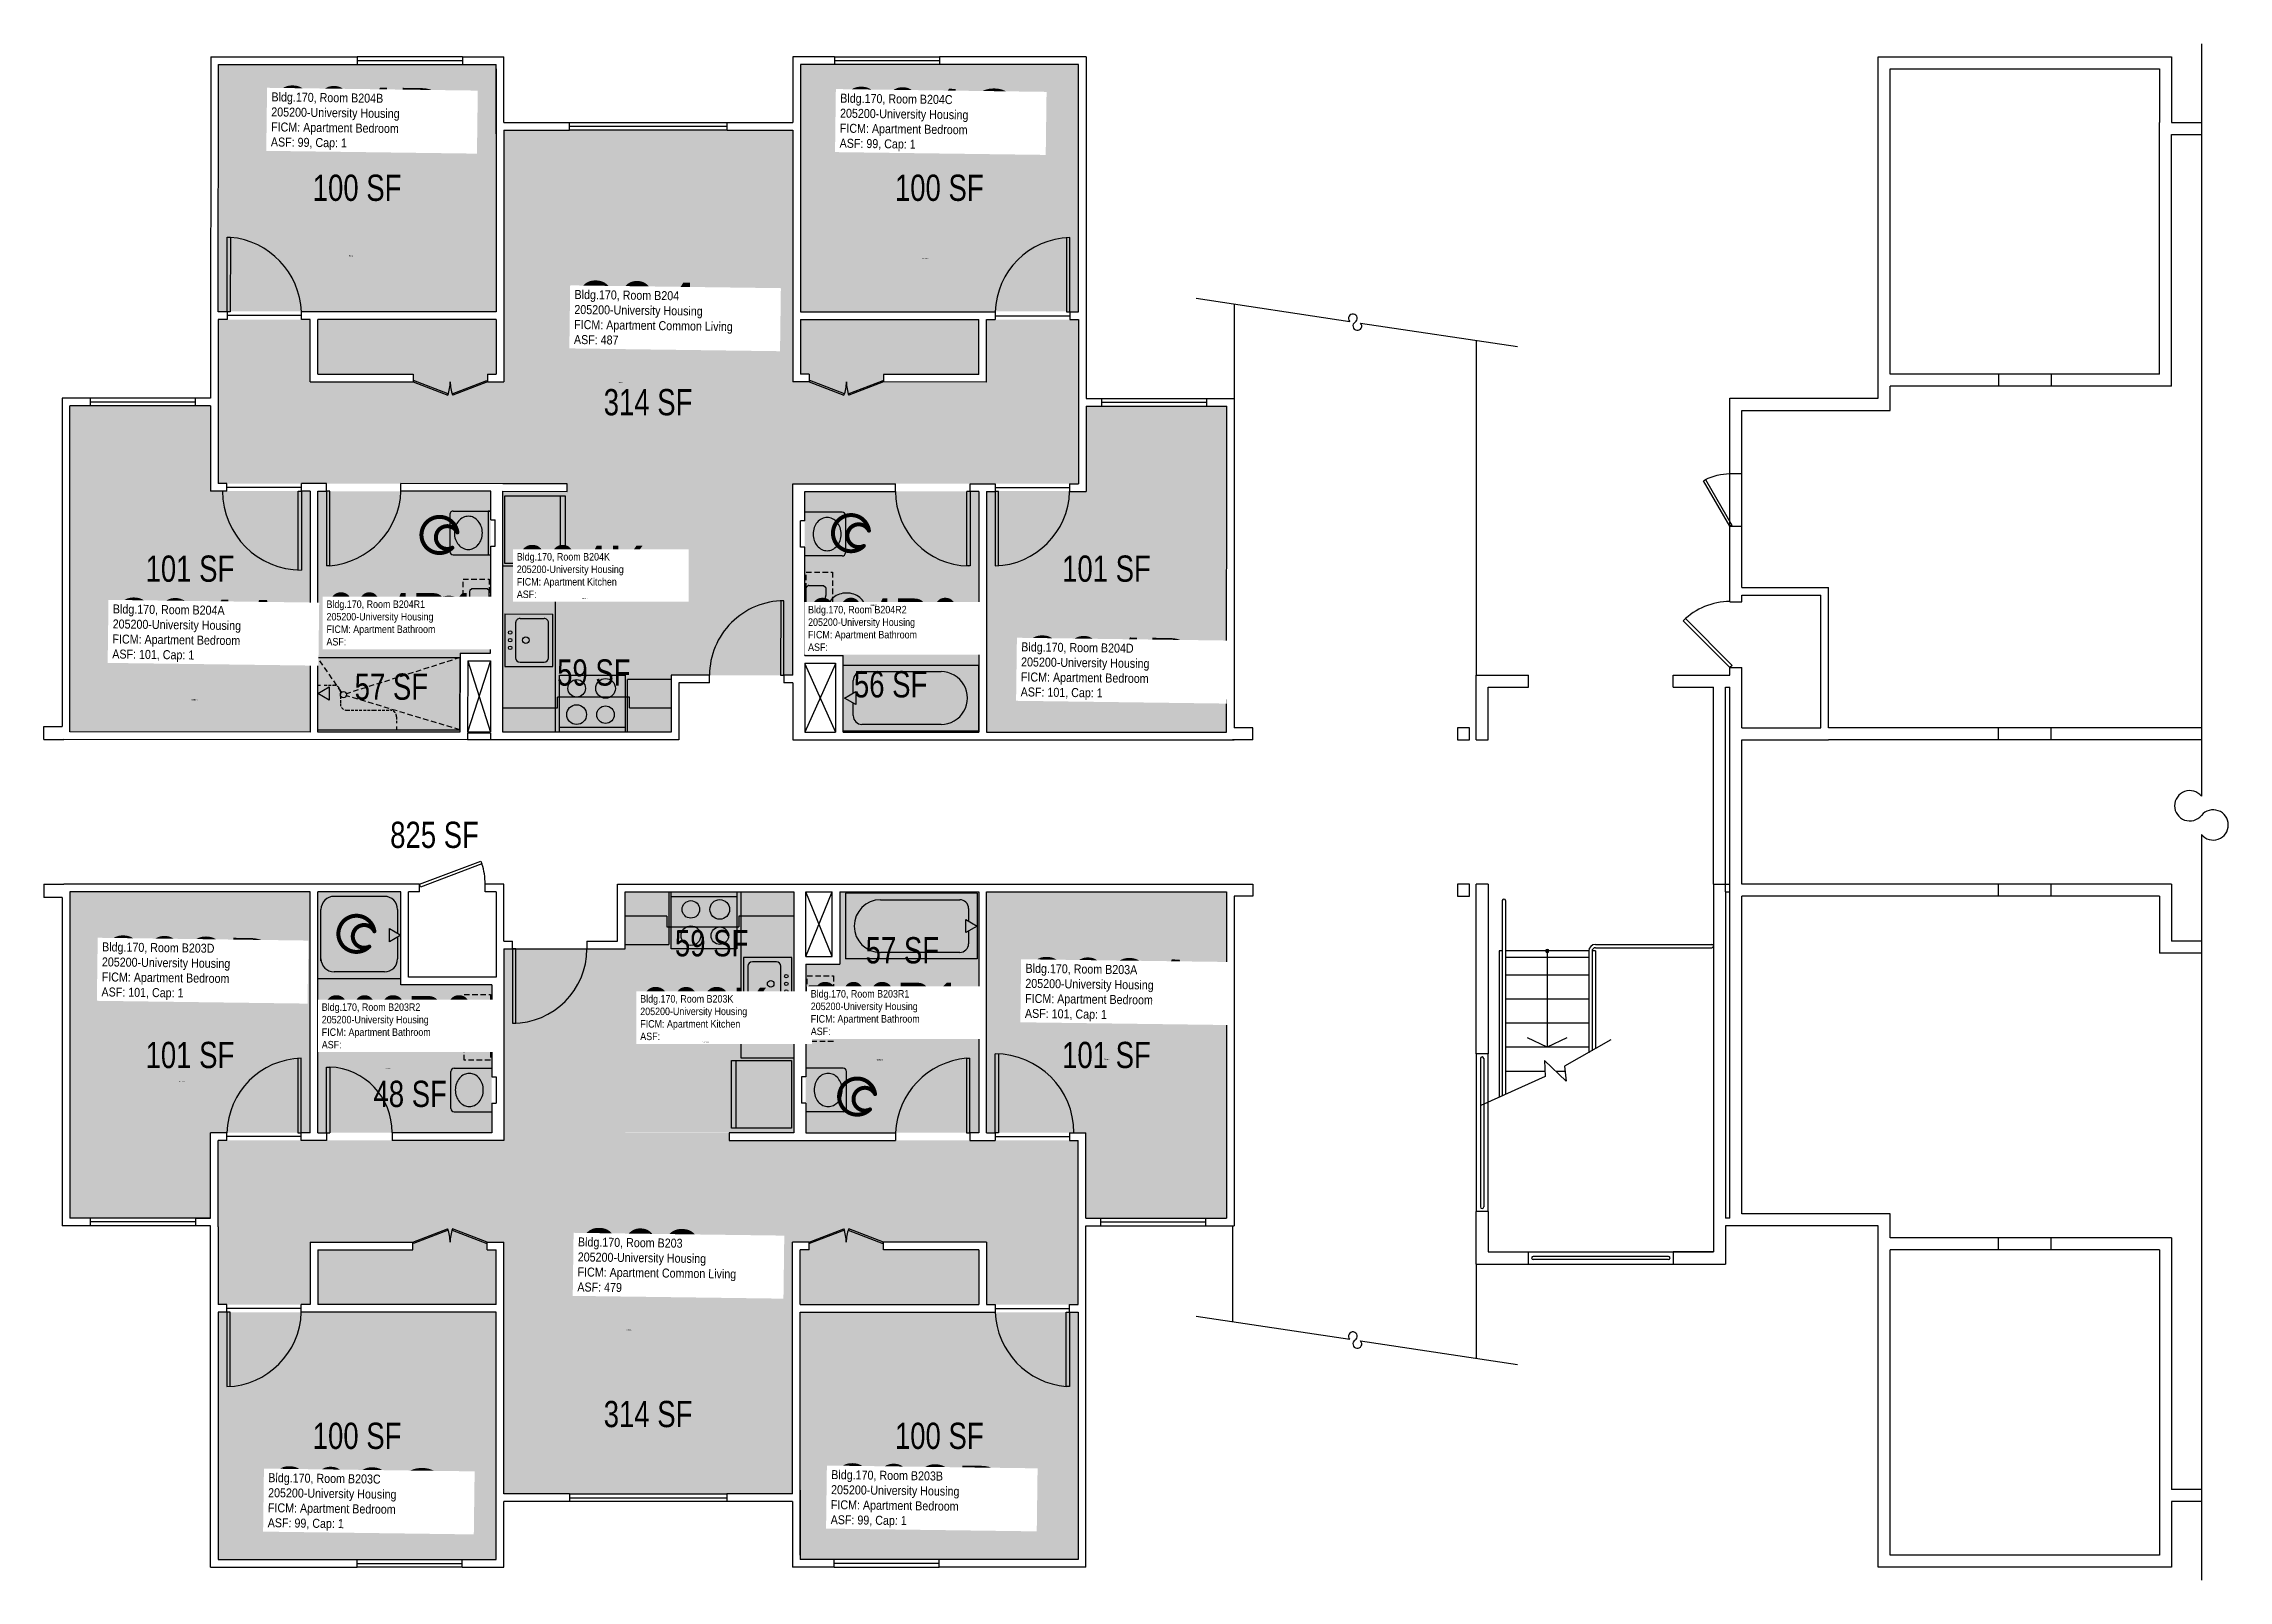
# Model space of a CAD drawing. Header units: inches. Extents: x -54 to 1704, y -57 to 645.
# Drawn here: x 706 to 1704, y -57 to 645 of the extents above; entities that cross this region are included whole.
import ezdxf
from ezdxf.enums import TextEntityAlignment as Align

# ---------------------------------------------------------------- set-up
doc = ezdxf.new("R2010")
doc.units = ezdxf.units.IN
doc.header["$LTSCALE"] = 10
doc.header["$MEASUREMENT"] = 0
doc.linetypes.add('DASHED2', pattern=[0.375, 0.25, -0.125])
doc.layers.get('0').update_dxf_attribs({"linetype": 'CONTINUOUS'})
for name, color, linetype in [('A-DOOR', 2, 'CONTINUOUS'), ('A-FLOR', 3, 'CONTINUOUS'), ('A-GLAZ', 1, 'CONTINUOUS'), ('A-IDEN-ICON', 4, 'CONTINUOUS'), ('A-IDEN-RNUM', 7, 'CONTINUOUS'), ('A-IDEN-SNUM', 4, 'CONTINUOUS'), ('A-IDEN-VNUM', 4, 'CONTINUOUS'), ('A-SITE', 3, 'CONTINUOUS'), ('A-WALL', 5, 'CONTINUOUS'), ('AREA-TEXT', 3, 'CONTINUOUS'), ('Rooms-Category-Color', 7, 'CONTINUOUS'), ('Rooms-College-Color', 7, 'CONTINUOUS'), ('Rooms-Department-Color', 7, 'CONTINUOUS'), ('Rooms-Division-Color', 7, 'CONTINUOUS'), ('Rooms-Information', 7, 'CONTINUOUS')]:
    doc.layers.add(name, color=color, linetype=linetype)
doc.styles.add('CP_AREA', font='arial.ttf', dxfattribs={"height": 15})
doc.styles.add('CP_ROOMSNUMBER', font='arial.ttf', dxfattribs={"height": 1})
doc.styles.add('CP_ROOMVNUMBER', font='arial.ttf', dxfattribs={"width": 0.85, "height": 0.075})

msp = doc.modelspace()

# ---------------------------------------------------------------- texts
at = {"layer": 'A-IDEN-RNUM', "style": 'CP_ROOMSNUMBER'}
for s, p in [('0204-B0', (844.92, 548.13)), ('0204-C0', (1106.85, 546.98)), ('0204-00', (967.58, 490.39)), ('0204-D0', (1187.34, 354.6)), ('0204-A0', (773.05, 345.32)), ('0203-A0', (1190.04, 181.13)), ('0203-D0', (767.36, 170.9)), ('0203-00', (971.67, 57.42)), ('0203-C0', (845.53, -16.84)), ('0203-B0', (1100.68, -21.01))]:
    msp.add_text(s, height=0.36, rotation=359.24, dxfattribs=at).set_placement(p)
for s, p in [('0204-K0', (951.38, 391.72)), ('0204-R1', (859.27, 384.54)), ('0204-R2', (1083.15, 388.55)), ('0203-K0', (1006.43, 189)), ('0203-R1', (1086.16, 180.84)), ('0203-R2', (861.28, 176.83))]:
    msp.add_text(s, height=0.36, dxfattribs=at).set_placement(p)
at = {"layer": 'A-IDEN-SNUM', "style": 'CP_ROOMSNUMBER'}
for s, p in [('1700B204B0', (844.92, 548.13)), ('1700B204C0', (1106.85, 546.98)), ('1700B20400', (967.58, 490.39)), ('1700B204D0', (1187.34, 354.6)), ('1700B204A0', (773.05, 345.32)), ('1700B203A0', (1190.04, 181.13)), ('1700B203D0', (767.36, 170.9)), ('1700B20300', (971.67, 57.42)), ('1700B203C0', (845.53, -16.84)), ('1700B203B0', (1100.68, -21.01))]:
    msp.add_text(s, height=0.36, rotation=359.24, dxfattribs=at).set_placement(p)
for s, p in [('1700B204K0', (951.38, 391.72)), ('1700B204R1', (859.27, 384.54)), ('1700B204R2', (1083.15, 388.55)), ('1700B203K0', (1006.43, 189)), ('1700B203R1', (1086.16, 180.84)), ('1700B203R2', (861.28, 176.83))]:
    msp.add_text(s, height=0.36, dxfattribs=at).set_placement(p)
at = {"layer": 'A-IDEN-VNUM', "style": 'CP_ROOMVNUMBER', "width": 0.85}
for s, rotation, p in [('204B', 359.24, (809.28, 597.08)), ('204C', 359.24, (1069.15, 596.5)), ('204', 359.24, (947.77, 508)), ('204A', 359.24404, (736.82, 363.15)), ('204D', 359.24, (1151.87, 345.83)), ('203D', 359.24, (731.89, 208.77)), ('203A', 359.24404, (1153.81, 198.96)), ('203', 359.24, (949.33, 75.16)), ('203C', 359.24, (807.84, -33.73)), ('203B', 359.24, (1065.05, -32.34))]:
    msp.add_text(s, height=28.8, rotation=rotation, dxfattribs=at).set_placement(p)
at = {"layer": 'A-IDEN-VNUM', "style": 'CP_ROOMVNUMBER'}
for s, width, p in [('204K', 0.75, (921.68, 391.93)), ('204R1', 0.7, (834.73, 370.27)), ('204R2', 0.7, (1054.76, 367.78)), ('203R2', 0.7, (832.57, 186.19)), ('203K', 0.75, (978.08, 189.97, 0)), ('203R1', 0.7, (1055.99, 192.27))]:
    msp.add_text(s, height=24, dxfattribs=dict(at, width=width)).set_placement(p)
at = {"layer": 'AREA-TEXT', "style": 'CP_AREA', "width": 0.75}
for s, p in [('100 SF', (848.71, 579.42)), ('100 SF', (1114.71, 579.42)), ('314 SF', (981.65, 481.47)), ('101 SF', (772.34, 405.42)), ('101 SF', (1191.09, 405.42)), ('59 SF', (956.9, 357.97)), ('57 SF', (864.37, 351.51)), ('56 SF', (1092.47, 352.59)), ('825 SF', (884.1, 283.81)), ('59 SF', (1010.7, 234.3)), ('57 SF', (1097.85, 231.07)), ('101 SF', (772.34, 183.24)), ('101 SF', (1191.09, 183.24)), ('48 SF', (872.98, 165.47)), ('314 SF', (981.65, 19.21)), ('100 SF', (848.71, 9.24)), ('100 SF', (1114.71, 9.24))]:
    msp.add_text(s, height=12, dxfattribs=at).set_placement(p, align=Align.MIDDLE_CENTER)

# ---------------------------------------------------------------- blocks, each defined once
blk = doc.blocks.new('CPBATH')
at = {"color": 0, "linetype": 'ByBlock', "const_width": 0.0127}
for points in [[(0.0571, 0.0168, 0.861492), (-0.0551, 0, 1)], [(-0.0551, 0, 0.726902), (0.0487, -0.0337, 1)], [(0.0571, 0.0168, 0.729002), (-0.0084, -0.0042, 1)], [(-0.0084, -0.0042, 0.609468), (0.0487, -0.0337, 1)]]:
    blk.add_lwpolyline(points, format="xyb", dxfattribs=at)
at = {"color": 0, "linetype": 'ByBlock', "const_width": 0.00637}
for points in [[(0.0544, 0.0152, 1), (0.0599, 0.0184, 1)], [(0.0459, -0.0353, 1), (0.0515, -0.0321, 1)]]:
    blk.add_lwpolyline(points, format="xyb", close=True, dxfattribs=at)

# ---------------------------------------------------------------- hatches: boundary and pattern name
at = {"layer": 'Rooms-Category-Color', "true_color": 0x728ef3}
for points in [[(912.21, 522.92), (785.21, 522.92), (785.21, 635.92), (912.21, 635.92)], [(1051.21, 635.92), (1051.21, 522.92), (1178.21, 522.92), (1178.21, 635.92)], [(1178.26, 519.23), (1178.26, 444.23), (1047.76, 444.23), (1047.76, 356.73), (992.26, 356.73), (992.26, 440.73), (944.75, 440.73), (944.75, 444.23), (785.26, 444.23), (785.26, 519.23), (827.26, 519.23), (827.26, 490.73), (874.26, 490.73), (874.26, 494.23), (830.76, 494.23), (830.76, 519.23), (912.26, 519.23), (912.26, 494.23), (908.26, 494.23), (908.26, 490.73), (915.76, 490.73), (915.76, 605.73), (1047.76, 605.73), (1047.76, 490.73), (1055.26, 490.73), (1055.26, 494.23), (1051.26, 494.23), (1051.26, 519.23), (1132.76, 519.23), (1132.76, 494.23), (1089.26, 494.23), (1089.26, 490.73), (1136.26, 490.73), (1136.26, 519.23)], [(827.21, 330.92), (717.46, 330.92), (717.46, 479.92), (781.71, 479.92), (781.71, 440.92), (827.21, 440.92)], [(1181.71, 479.92), (1181.71, 440.92), (1136.21, 440.92), (1136.21, 330.92), (1245.96, 330.92), (1245.96, 479.92)], [(830.76, 440.77), (909.76, 440.74), (909.74, 366.74), (895.74, 366.75), (895.62, 330.75), (830.76, 330.74), (830.76, 440.77)], [(915.26, 440.74), (992.26, 440.74), (992.26, 330.74), (915.26, 330.74)], [(1132.73, 440.68), (1053.23, 440.68), (1053.21, 365.42), (1070.83, 365.41), (1070.82, 330.69), (1132.73, 330.68)], [(827.21, 257.74), (717.46, 257.74), (717.46, 108.74), (781.71, 108.74), (781.71, 147.74), (827.21, 147.74)], [(868.65, 257.74), (868.65, 215.24), (910.15, 215.24), (910.15, 147.74), (830.65, 147.74), (830.65, 257.74)], [(971.15, 257.97), (1048.15, 257.97), (1048.15, 147.97), (971.15, 147.97)], [(1069.21, 257.74), (1132.71, 257.74), (1132.71, 147.74), (1053.71, 147.74), (1053.71, 224.74), (1069.21, 224.74)], [(1181.71, 108.74), (1181.71, 147.74), (1136.21, 147.74), (1136.21, 257.74), (1245.96, 257.74), (1245.96, 108.74)], [(785.21, 69.24), (785.21, 144.24), (915.71, 144.24), (915.71, 231.74), (971.21, 231.74), (971.21, 147.74), (1018.72, 147.74), (1018.72, 144.24), (1178.21, 144.24), (1178.21, 69.24), (1136.21, 69.24), (1136.21, 97.74), (1089.21, 97.74), (1089.21, 94.24), (1132.71, 94.24), (1132.71, 69.24), (1051.21, 69.24), (1051.21, 94.24), (1055.21, 94.24), (1055.21, 97.74), (1047.71, 97.74), (1047.71, -17.26), (915.71, -17.26), (915.71, 97.74), (908.21, 97.74), (908.21, 94.24), (912.21, 94.24), (912.21, 69.24), (830.71, 69.24), (830.71, 94.24), (874.21, 94.24), (874.21, 97.74), (827.21, 97.74), (827.21, 69.24)], [(912.21, 65.74), (785.21, 65.74), (785.21, -47.26), (912.21, -47.26)], [(1051.21, -47.26), (1051.21, 65.74), (1178.21, 65.74), (1178.21, -47.26)]]:
    msp.add_hatch(color=171, dxfattribs=at).paths.add_polyline_path(points)
at = {"layer": 'Rooms-College-Color', "true_color": 0xadadad}
for points in [[(912.21, 522.92), (785.21, 522.92), (785.21, 635.92), (912.21, 635.92)], [(1051.21, 635.92), (1051.21, 522.92), (1178.21, 522.92), (1178.21, 635.92)], [(1178.26, 519.23), (1178.26, 444.23), (1047.76, 444.23), (1047.76, 356.73), (992.26, 356.73), (992.26, 440.73), (944.75, 440.73), (944.75, 444.23), (785.26, 444.23), (785.26, 519.23), (827.26, 519.23), (827.26, 490.73), (874.26, 490.73), (874.26, 494.23), (830.76, 494.23), (830.76, 519.23), (912.26, 519.23), (912.26, 494.23), (908.26, 494.23), (908.26, 490.73), (915.76, 490.73), (915.76, 605.73), (1047.76, 605.73), (1047.76, 490.73), (1055.26, 490.73), (1055.26, 494.23), (1051.26, 494.23), (1051.26, 519.23), (1132.76, 519.23), (1132.76, 494.23), (1089.26, 494.23), (1089.26, 490.73), (1136.26, 490.73), (1136.26, 519.23)], [(827.21, 330.92), (717.46, 330.92), (717.46, 479.92), (781.71, 479.92), (781.71, 440.92), (827.21, 440.92)], [(1181.71, 479.92), (1181.71, 440.92), (1136.21, 440.92), (1136.21, 330.92), (1245.96, 330.92), (1245.96, 479.92)], [(830.76, 440.77), (909.76, 440.74), (909.74, 366.74), (895.74, 366.75), (895.62, 330.75), (830.76, 330.74), (830.76, 440.77)], [(915.26, 440.74), (992.26, 440.74), (992.26, 330.74), (915.26, 330.74)], [(1132.73, 440.68), (1053.23, 440.68), (1053.21, 365.42), (1070.83, 365.41), (1070.82, 330.69), (1132.73, 330.68)], [(827.21, 257.74), (717.46, 257.74), (717.46, 108.74), (781.71, 108.74), (781.71, 147.74), (827.21, 147.74)], [(868.65, 257.74), (868.65, 215.24), (910.15, 215.24), (910.15, 147.74), (830.65, 147.74), (830.65, 257.74)], [(971.15, 257.97), (1048.15, 257.97), (1048.15, 147.97), (971.15, 147.97)], [(1069.21, 257.74), (1132.71, 257.74), (1132.71, 147.74), (1053.71, 147.74), (1053.71, 224.74), (1069.21, 224.74)], [(1181.71, 108.74), (1181.71, 147.74), (1136.21, 147.74), (1136.21, 257.74), (1245.96, 257.74), (1245.96, 108.74)], [(785.21, 69.24), (785.21, 144.24), (915.71, 144.24), (915.71, 231.74), (971.21, 231.74), (971.21, 147.74), (1018.72, 147.74), (1018.72, 144.24), (1178.21, 144.24), (1178.21, 69.24), (1136.21, 69.24), (1136.21, 97.74), (1089.21, 97.74), (1089.21, 94.24), (1132.71, 94.24), (1132.71, 69.24), (1051.21, 69.24), (1051.21, 94.24), (1055.21, 94.24), (1055.21, 97.74), (1047.71, 97.74), (1047.71, -17.26), (915.71, -17.26), (915.71, 97.74), (908.21, 97.74), (908.21, 94.24), (912.21, 94.24), (912.21, 69.24), (830.71, 69.24), (830.71, 94.24), (874.21, 94.24), (874.21, 97.74), (827.21, 97.74), (827.21, 69.24)], [(912.21, 65.74), (785.21, 65.74), (785.21, -47.26), (912.21, -47.26)], [(1051.21, -47.26), (1051.21, 65.74), (1178.21, 65.74), (1178.21, -47.26)]]:
    msp.add_hatch(color=253, dxfattribs=at).paths.add_polyline_path(points)
at = {"layer": 'Rooms-Department-Color', "true_color": 0x604aed}
for points in [[(912.21, 522.92), (785.21, 522.92), (785.21, 635.92), (912.21, 635.92)], [(1051.21, 635.92), (1051.21, 522.92), (1178.21, 522.92), (1178.21, 635.92)], [(1178.26, 519.23), (1178.26, 444.23), (1047.76, 444.23), (1047.76, 356.73), (992.26, 356.73), (992.26, 440.73), (944.75, 440.73), (944.75, 444.23), (785.26, 444.23), (785.26, 519.23), (827.26, 519.23), (827.26, 490.73), (874.26, 490.73), (874.26, 494.23), (830.76, 494.23), (830.76, 519.23), (912.26, 519.23), (912.26, 494.23), (908.26, 494.23), (908.26, 490.73), (915.76, 490.73), (915.76, 605.73), (1047.76, 605.73), (1047.76, 490.73), (1055.26, 490.73), (1055.26, 494.23), (1051.26, 494.23), (1051.26, 519.23), (1132.76, 519.23), (1132.76, 494.23), (1089.26, 494.23), (1089.26, 490.73), (1136.26, 490.73), (1136.26, 519.23)], [(827.21, 330.92), (717.46, 330.92), (717.46, 479.92), (781.71, 479.92), (781.71, 440.92), (827.21, 440.92)], [(1181.71, 479.92), (1181.71, 440.92), (1136.21, 440.92), (1136.21, 330.92), (1245.96, 330.92), (1245.96, 479.92)], [(830.76, 440.77), (909.76, 440.74), (909.74, 366.74), (895.74, 366.75), (895.62, 330.75), (830.76, 330.74), (830.76, 440.77)], [(915.26, 440.74), (992.26, 440.74), (992.26, 330.74), (915.26, 330.74)], [(1132.73, 440.68), (1053.23, 440.68), (1053.21, 365.42), (1070.83, 365.41), (1070.82, 330.69), (1132.73, 330.68)], [(827.21, 257.74), (717.46, 257.74), (717.46, 108.74), (781.71, 108.74), (781.71, 147.74), (827.21, 147.74)], [(868.65, 257.74), (868.65, 215.24), (910.15, 215.24), (910.15, 147.74), (830.65, 147.74), (830.65, 257.74)], [(971.15, 257.97), (1048.15, 257.97), (1048.15, 147.97), (971.15, 147.97)], [(1069.21, 257.74), (1132.71, 257.74), (1132.71, 147.74), (1053.71, 147.74), (1053.71, 224.74), (1069.21, 224.74)], [(1181.71, 108.74), (1181.71, 147.74), (1136.21, 147.74), (1136.21, 257.74), (1245.96, 257.74), (1245.96, 108.74)], [(785.21, 69.24), (785.21, 144.24), (915.71, 144.24), (915.71, 231.74), (971.21, 231.74), (971.21, 147.74), (1018.72, 147.74), (1018.72, 144.24), (1178.21, 144.24), (1178.21, 69.24), (1136.21, 69.24), (1136.21, 97.74), (1089.21, 97.74), (1089.21, 94.24), (1132.71, 94.24), (1132.71, 69.24), (1051.21, 69.24), (1051.21, 94.24), (1055.21, 94.24), (1055.21, 97.74), (1047.71, 97.74), (1047.71, -17.26), (915.71, -17.26), (915.71, 97.74), (908.21, 97.74), (908.21, 94.24), (912.21, 94.24), (912.21, 69.24), (830.71, 69.24), (830.71, 94.24), (874.21, 94.24), (874.21, 97.74), (827.21, 97.74), (827.21, 69.24)], [(912.21, 65.74), (785.21, 65.74), (785.21, -47.26), (912.21, -47.26)], [(1051.21, -47.26), (1051.21, 65.74), (1178.21, 65.74), (1178.21, -47.26)]]:
    msp.add_hatch(color=173, dxfattribs=at).paths.add_polyline_path(points)
at = {"layer": 'Rooms-Division-Color', "true_color": 0x604aed}
for points in [[(912.21, 522.92), (785.21, 522.92), (785.21, 635.92), (912.21, 635.92)], [(1051.21, 635.92), (1051.21, 522.92), (1178.21, 522.92), (1178.21, 635.92)], [(1178.26, 519.23), (1178.26, 444.23), (1047.76, 444.23), (1047.76, 356.73), (992.26, 356.73), (992.26, 440.73), (944.75, 440.73), (944.75, 444.23), (785.26, 444.23), (785.26, 519.23), (827.26, 519.23), (827.26, 490.73), (874.26, 490.73), (874.26, 494.23), (830.76, 494.23), (830.76, 519.23), (912.26, 519.23), (912.26, 494.23), (908.26, 494.23), (908.26, 490.73), (915.76, 490.73), (915.76, 605.73), (1047.76, 605.73), (1047.76, 490.73), (1055.26, 490.73), (1055.26, 494.23), (1051.26, 494.23), (1051.26, 519.23), (1132.76, 519.23), (1132.76, 494.23), (1089.26, 494.23), (1089.26, 490.73), (1136.26, 490.73), (1136.26, 519.23)], [(827.21, 330.92), (717.46, 330.92), (717.46, 479.92), (781.71, 479.92), (781.71, 440.92), (827.21, 440.92)], [(1181.71, 479.92), (1181.71, 440.92), (1136.21, 440.92), (1136.21, 330.92), (1245.96, 330.92), (1245.96, 479.92)], [(830.76, 440.77), (909.76, 440.74), (909.74, 366.74), (895.74, 366.75), (895.62, 330.75), (830.76, 330.74), (830.76, 440.77)], [(915.26, 440.74), (992.26, 440.74), (992.26, 330.74), (915.26, 330.74)], [(1132.73, 440.68), (1053.23, 440.68), (1053.21, 365.42), (1070.83, 365.41), (1070.82, 330.69), (1132.73, 330.68)], [(827.21, 257.74), (717.46, 257.74), (717.46, 108.74), (781.71, 108.74), (781.71, 147.74), (827.21, 147.74)], [(868.65, 257.74), (868.65, 215.24), (910.15, 215.24), (910.15, 147.74), (830.65, 147.74), (830.65, 257.74)], [(971.15, 257.97), (1048.15, 257.97), (1048.15, 147.97), (971.15, 147.97)], [(1069.21, 257.74), (1132.71, 257.74), (1132.71, 147.74), (1053.71, 147.74), (1053.71, 224.74), (1069.21, 224.74)], [(1181.71, 108.74), (1181.71, 147.74), (1136.21, 147.74), (1136.21, 257.74), (1245.96, 257.74), (1245.96, 108.74)], [(785.21, 69.24), (785.21, 144.24), (915.71, 144.24), (915.71, 231.74), (971.21, 231.74), (971.21, 147.74), (1018.72, 147.74), (1018.72, 144.24), (1178.21, 144.24), (1178.21, 69.24), (1136.21, 69.24), (1136.21, 97.74), (1089.21, 97.74), (1089.21, 94.24), (1132.71, 94.24), (1132.71, 69.24), (1051.21, 69.24), (1051.21, 94.24), (1055.21, 94.24), (1055.21, 97.74), (1047.71, 97.74), (1047.71, -17.26), (915.71, -17.26), (915.71, 97.74), (908.21, 97.74), (908.21, 94.24), (912.21, 94.24), (912.21, 69.24), (830.71, 69.24), (830.71, 94.24), (874.21, 94.24), (874.21, 97.74), (827.21, 97.74), (827.21, 69.24)], [(912.21, 65.74), (785.21, 65.74), (785.21, -47.26), (912.21, -47.26)], [(1051.21, -47.26), (1051.21, 65.74), (1178.21, 65.74), (1178.21, -47.26)]]:
    msp.add_hatch(color=173, dxfattribs=at).paths.add_polyline_path(points)

# ---------------------------------------------------------------- linework, layer by layer
for p, q in [((891.15, 430.25), (891.14, 413.25)), ((892.65, 431.75), (909.77, 431.74)), ((916.25, 407.74), (916.26, 438.74)), ((916.26, 438.74), (943.76, 438.73)), ((941.51, 438.73), (941.5, 407.73)), ((943.76, 438.73), (943.75, 407.73)), ((1070.39, 431.2), (1053.26, 431.2)), ((1071.88, 429.7), (1071.88, 412.7)), ((892.64, 411.75), (909.77, 411.74)), ((1070.38, 411.2), (1053.25, 411.2)), ((915.25, 406.74), (939.25, 406.73)), ((943.75, 407.73), (916.25, 407.74)), ((939.25, 406.73), (939.23, 330.73)), ((900.13, 395.07), (900.12, 391.75)), ((900.12, 391.75), (901.11, 388.3)), ((901.13, 396.25), (900.25, 395.37)), ((908.13, 396.24), (901.13, 396.25)), ((909, 395.37), (908.13, 396.24)), ((909.12, 376.24), (909.13, 395.07)), ((1053.87, 377.79), (1053.88, 396.62)), ((1054, 396.91), (1054.75, 397.67)), ((1055.05, 397.79), (1061.88, 397.79)), ((1061.87, 389.73), (1061.87, 384.85)), ((1061.88, 397.79), (1062.75, 396.91)), ((1062.86, 393.23), (1061.89, 389.84)), ((1062.88, 396.61), (1062.87, 393.35)), ((901.11, 383.19), (900.12, 379.75)), ((900.12, 379.75), (900.12, 376.25)), ((901.12, 388.19), (901.12, 383.3)), ((916.15, 384.7), (916.14, 360.7)), ((916.15, 384.7), (938.15, 384.69)), ((921.15, 380.7), (921.15, 364.7)), ((923.15, 382.69), (934.15, 382.69)), ((936.15, 364.69), (936.15, 380.69)), ((938.14, 360.69), (938.15, 384.69)), ((1061.89, 384.73), (1062.86, 381.34)), ((1062.87, 381.23), (1062.87, 377.79)), ((900.12, 376.25), (901, 375.37)), ((901.29, 375.25), (907.95, 375.24)), ((908.24, 375.37), (909.12, 376.24)), ((1054.75, 376.91), (1053.87, 377.79)), ((1061.7, 376.79), (1055.04, 376.79)), ((1062.87, 377.79), (1061.99, 376.91)), ((830.73, 331.77), (830.74, 364.77)), ((830.74, 364.77), (895.74, 364.75)), ((895.73, 331.75), (895.74, 364.75)), ((916.14, 360.7), (938.14, 360.69)), ((923.15, 362.69), (934.15, 362.69)), ((1070.73, 331.32), (1070.74, 361.32)), ((1070.74, 361.32), (1132.74, 361.31)), ((1132.73, 331.31), (1132.74, 361.31)), ((830.74, 348.4), (835.93, 351.39)), ((835.93, 351.39), (835.93, 345.39)), ((941.23, 330.73), (941.24, 356.73)), ((941.24, 356.73), (971.24, 356.73)), ((971.24, 356.73), (971.23, 330.73)), ((992.24, 354.72), (972.24, 354.73)), ((1075.38, 348.64), (1075.38, 354.35)), ((1079.4, 358.37), (1115.55, 358.36)), ((835.93, 345.39), (830.74, 348.4)), ((915.23, 341.81), (940.3, 341.81)), ((973.24, 346.73), (940.3, 346.73)), ((940.3, 341.81), (940.3, 346.73)), ((973.23, 341.8), (973.24, 346.73)), ((973.23, 341.8), (992.23, 341.79)), ((1071.36, 346.32), (1076.56, 349.32)), ((1076.56, 343.32), (1071.36, 346.32)), ((1075.38, 338.29), (1075.38, 344)), ((1076.56, 349.32), (1076.56, 343.32)), ((830.73, 331.77), (895.73, 331.75)), ((971.23, 332.8), (941.23, 332.81)), ((1070.73, 331.32), (1132.73, 331.31)), ((1115.54, 334.26), (1079.39, 334.27)), ((832.21, 226.21), (832.21, 249.71)), ((861.21, 255.71), (838.21, 255.71)), ((867.21, 249.71), (867.21, 238.83)), ((992.21, 231.74), (992.21, 257.74)), ((992.21, 255.66), (1022.21, 255.66)), ((1022.21, 257.74), (1022.21, 231.74)), ((1024.21, 181.74), (1024.21, 257.74)), ((1071.84, 257.12), (1071.84, 227.12)), ((1132.09, 257.12), (1071.84, 257.12)), ((1087.9, 254.17), (1124.05, 254.17)), ((1128.07, 250.15), (1128.07, 244.44)), ((1132.09, 257.12), (1132.09, 227.12)), ((863.52, 234.96), (863.52, 240.96)), ((863.52, 240.96), (868.71, 237.96)), ((990.21, 246.67), (971.21, 246.67)), ((990.21, 246.67), (990.21, 241.74)), ((990.21, 241.74), (1023.14, 241.74)), ((1048.21, 246.67), (1023.14, 246.67)), ((1023.14, 246.67), (1023.14, 241.74)), ((1126.89, 239.12), (1126.89, 245.12)), ((1126.89, 245.12), (1132.09, 242.12)), ((1132.09, 242.12), (1126.89, 239.12)), ((1128.07, 239.8), (1128.07, 234.08)), ((868.71, 237.96), (863.52, 234.96)), ((867.21, 237.09), (867.21, 227.21)), ((971.21, 233.74), (991.21, 233.74)), ((1022.21, 231.74), (992.21, 231.74)), ((1124.05, 230.07), (1087.9, 230.07)), ((861.21, 221.21), (838.21, 221.21)), ((1025.31, 227.79), (1025.31, 203.79)), ((1047.31, 227.79), (1025.31, 227.79)), ((1027.31, 223.79), (1027.31, 207.79)), ((1040.31, 225.79), (1029.31, 225.79)), ((1042.31, 207.79), (1042.31, 223.79)), ((1047.31, 203.79), (1047.31, 227.79)), ((1132.09, 227.12), (1071.84, 227.12)), ((830.71, 218.24), (868.71, 218.24)), ((1055.21, 214.62), (1054.34, 213.74)), ((1054.34, 213.74), (1054.34, 194.92)), ((1062.16, 214.74), (1055.51, 214.74)), ((1062.35, 206.8), (1063.34, 210.24)), ((1063.34, 213.74), (1062.46, 214.62)), ((1063.34, 210.24), (1063.34, 213.74)), ((900.59, 205.24), (901.46, 206.12)), ((900.59, 201.8), (900.59, 205.24)), ((901.57, 198.3), (900.6, 201.69)), ((901.76, 206.24), (908.41, 206.24)), ((908.71, 206.12), (909.59, 205.24)), ((909.59, 205.24), (909.59, 186.42)), ((1047.31, 203.79), (1025.31, 203.79)), ((1040.31, 205.79), (1029.31, 205.79)), ((1062.34, 201.8), (1062.34, 206.68)), ((1063.34, 198.24), (1062.35, 201.69)), ((900.59, 186.42), (900.59, 189.68)), ((900.6, 189.8), (901.57, 193.19)), ((901.59, 193.3), (901.59, 198.18)), ((1054.46, 194.62), (1055.34, 193.74)), ((1055.34, 193.74), (1062.34, 193.74)), ((1062.34, 193.74), (1063.21, 194.62)), ((1063.34, 194.92), (1063.34, 198.24)), ((901.59, 185.24), (900.71, 186.12)), ((908.41, 185.24), (901.59, 185.24)), ((909.46, 186.12), (908.71, 185.36)), ((1019.71, 149.74), (1019.71, 180.74)), ((1019.71, 180.74), (1047.21, 180.74)), ((1021.96, 149.74), (1021.96, 180.74)), ((1048.21, 181.74), (1024.21, 181.74)), ((1047.21, 180.74), (1047.21, 149.74)), ((891.59, 158.74), (891.59, 175.74)), ((893.09, 177.24), (910.21, 177.24)), ((1070.82, 177.24), (1053.7, 177.24)), ((1072.32, 158.74), (1072.32, 175.74)), ((893.09, 157.24), (910.21, 157.24)), ((1047.21, 149.74), (1019.71, 149.74)), ((1070.82, 157.24), (1053.7, 157.24))]:
    msp.add_line(p, q)
at = {"linetype": 'DASHED2'}
for p, q in [((897.12, 370.66), (897.13, 400.66)), ((897.13, 400.66), (909.13, 400.66)), ((909.13, 400.66), (909.12, 370.66)), ((1053.87, 373.83), (1053.88, 403.83)), ((1053.88, 403.83), (1065.88, 403.82)), ((1065.88, 403.82), (1065.87, 373.82)), ((909.12, 370.66), (897.12, 370.66)), ((1065.87, 373.82), (1053.87, 373.83)), ((841.64, 348.96), (830.74, 364.77)), ((895.74, 364.75), (843.82, 348.27)), ((895.73, 331.75), (843.82, 347.38)), ((897.59, 210.83), (909.59, 210.83)), ((897.59, 180.83), (897.59, 210.83)), ((909.59, 210.83), (909.59, 180.83)), ((1054.34, 219.33), (1066.34, 219.33)), ((1054.34, 189.33), (1054.34, 219.33)), ((1066.34, 219.33), (1066.34, 189.33)), ((909.59, 180.83), (897.59, 180.83)), ((1066.34, 189.33), (1054.34, 189.33))]:
    msp.add_line(p, q, dxfattribs=at)
at = {"linetype": 'DASHED2', "ltscale": 0.5}
for p, q in [((830.74, 352.14), (832.24, 352.14)), ((833.74, 352.14), (838.07, 352.13)), ((841.07, 349.13), (841.07, 343.76)), ((844.07, 340.76), (856.4, 340.76)), ((856.4, 340.76), (863.73, 340.76)), ((866.73, 337.76), (866.73, 334.76)), ((866.73, 333.26), (866.73, 331.76))]:
    msp.add_line(p, q, dxfattribs=at)
at = {"linetype": 'Continuous'}
for p, q in [((972.23, 330.73), (972.24, 354.73)), ((991.21, 257.74), (991.21, 233.74))]:
    msp.add_line(p, q, dxfattribs=at)
for centre, radius in [((918.65, 376.24), 0.791), ((918.65, 372.74), 0.791), ((918.65, 369.24), 0.791), ((925.77, 372.74), 1.5), ((949.02, 350.73), 4), ((962.24, 350.73), 4.5), ((842.49, 347.83), 1.41), ((949.01, 338.74), 4.5), ((962.23, 338.73), 4), ((1001.21, 249.74), 4), ((1014.43, 249.74), 4.5), ((1001.21, 237.74), 4.5), ((1014.43, 237.74), 4), ((1044.81, 219.24), 0.791), ((1037.68, 215.74), 1.5), ((1044.81, 215.74), 0.791), ((1044.81, 212.24), 0.791)]:
    msp.add_circle(centre, radius)
for centre, radius, start, end in [((892.65, 430.25), 1.5, 89.9838, 179.9838), ((899.55, 423.93), 5.42, 89.9838, 116.17538), ((899.55, 423.93), 5.42, 63.79221, 89.9838), ((1070.38, 429.7), 1.5, 359.9838, 89.9838), ((902.15, 421.75), 9, 160.75444, 179.9838), ((902.15, 421.75), 9, 179.9838, 199.21315), ((900.87, 422.19), 7.65, 139.88289, 160.75444), ((900.06, 422.87), 6.59, 116.17538, 139.88289), ((899.03, 422.87), 6.59, 40.0847, 63.79221), ((898.22, 422.19), 7.65, 19.21315, 40.0847), ((896.94, 421.75), 9, 359.9838, 19.21315), ((896.94, 421.75), 9, 340.75444, 359.9838), ((1066.08, 421.2), 9, 160.75444, 179.9838), ((1066.08, 421.2), 9, 179.9838, 199.21315), ((1064.81, 421.64), 7.65, 139.88289, 160.75444), ((1064, 422.33), 6.59, 116.17538, 139.88289), ((1063.48, 423.38), 5.42, 89.9838, 116.17538), ((1063.48, 423.38), 5.42, 63.79221, 89.9838), ((1062.96, 422.33), 6.59, 40.0847, 63.79221), ((1062.15, 421.64), 7.65, 19.21315, 40.0847), ((1060.88, 421.2), 9, 359.9838, 19.21315), ((1060.88, 421.2), 9, 340.75444, 359.9838), ((892.64, 413.25), 1.5, 179.9838, 269.9838), ((900.87, 421.3), 7.65, 199.21315, 220.0847), ((900.06, 420.62), 6.59, 220.0847, 243.79221), ((899.54, 419.57), 5.42, 243.79221, 269.9838), ((899.54, 419.57), 5.42, 269.9838, 296.17538), ((899.03, 420.62), 6.59, 296.17538, 319.88289), ((898.22, 421.3), 7.65, 319.88289, 340.75444), ((1064.81, 420.76), 7.65, 199.21315, 220.0847), ((1064, 420.07), 6.59, 220.0847, 243.79221), ((1063.48, 419.02), 5.42, 243.79221, 269.9838), ((1063.48, 419.02), 5.42, 269.9838, 296.17538), ((1062.96, 420.07), 6.59, 296.17538, 319.88289), ((1062.15, 420.76), 7.65, 319.88289, 340.75444), ((1070.38, 412.7), 1.5, 269.9838, 359.9838), ((889.23, 385.09), 7.26, 129.45626, 153.28261), ((890.07, 384.07), 8.59, 108.81918, 129.45626), ((890.62, 382.46), 10.29, 89.9838, 108.81918), ((890.62, 382.46), 10.29, 71.14841, 89.9838), ((891.17, 384.07), 8.59, 50.51134, 71.14841), ((892.02, 385.09), 7.26, 26.68499, 50.51134), ((900.54, 395.07), 0.418, 134.9838, 179.9838), ((908.71, 395.07), 0.418, 359.9838, 44.9838), ((1054.29, 396.62), 0.418, 134.9838, 179.9838), ((1055.05, 397.37), 0.418, 89.9838, 134.9838), ((1062.29, 389.73), 0.418, 164.0384, 179.9838), ((1062.46, 396.61), 0.418, 359.9838, 44.9838), ((1069.68, 387.28), 5.8, 153.28261, 179.9838), ((1070.98, 386.63), 7.26, 129.45626, 153.28261), ((1071.82, 385.6), 8.59, 108.81918, 129.45626), ((1072.37, 383.99), 10.29, 89.9838, 108.81918), ((1072.37, 383.99), 10.29, 71.14841, 89.9838), ((1072.92, 385.6), 8.59, 50.51134, 71.14841), ((1073.77, 386.63), 7.26, 26.68499, 50.51134), ((1075.07, 387.28), 5.8, 359.9838, 26.68499), ((887.93, 385.75), 5.8, 153.28261, 179.9838), ((887.93, 385.75), 5.8, 179.9838, 206.68499), ((889.23, 386.4), 7.26, 206.68499, 230.51134), ((890.61, 388.08), 9.43, 230.51134, 251.14841), ((890.62, 389.04), 10.29, 269.9838, 288.81918), ((891.17, 387.43), 8.59, 288.81918, 309.45626), ((892.02, 386.4), 7.26, 309.45626, 333.28261), ((893.32, 385.75), 5.8, 359.9838, 26.68499), ((893.32, 385.75), 5.8, 333.28261, 359.9838), ((900.7, 388.19), 0.418, 359.9838, 15.92919), ((900.7, 383.3), 0.418, 344.0384, 359.9838), ((923.15, 380.69), 2, 89.9838, 179.9838), ((934.15, 380.69), 2, 359.9838, 89.9838), ((1062.29, 384.85), 0.418, 179.9838, 195.92919), ((1062.45, 381.23), 0.418, 359.9838, 15.92919), ((1069.68, 387.28), 5.8, 179.9838, 206.68499), ((1070.98, 387.94), 7.26, 206.68499, 230.51134), ((1071.82, 388.96), 8.59, 230.51134, 251.14841), ((1072.37, 390.58), 10.29, 251.14841, 269.9838), ((1072.89, 388.14), 7.87, 266.20836, 288.81918), ((1072.39, 389.61), 9.43, 288.81918, 309.45626), ((1073.77, 387.94), 7.26, 309.45626, 333.28261), ((1075.07, 387.28), 5.8, 333.28261, 359.9838), ((890.1, 386.6), 7.87, 251.14841, 273.75923), ((901.29, 375.66), 0.418, 224.9838, 269.9838), ((907.95, 375.66), 0.418, 269.9838, 314.9838), ((1055.04, 377.21), 0.418, 224.9838, 269.9838), ((1061.7, 377.21), 0.418, 269.9838, 314.9838), ((923.15, 364.69), 2, 179.9838, 269.9838), ((934.15, 364.69), 2, 269.9838, 359.9838), ((1079.4, 354.35), 4.02, 89.9838, 179.9838), ((1115.54, 346.31), 12.05, 269.9838, 89.9838), ((1079.39, 338.29), 4.02, 179.9838, 269.9838), ((838.21, 249.71), 6, 90, 180), ((861.21, 249.71), 6, 0, 90), ((1087.9, 242.12), 12.05, 90, 270), ((1124.05, 250.15), 4.02, 0, 90), ((1124.05, 234.08), 4.02, 270, 0), ((838.21, 227.21), 6, 180, 270), ((861.21, 227.21), 6, 270, 0), ((1029.31, 223.79), 2, 90, 180), ((1040.31, 223.79), 2, 0, 90), ((1055.51, 214.32), 0.418, 90, 135), ((1062.16, 214.32), 0.418, 45, 90), ((1072.29, 202.56), 8.59, 108.83538, 129.47246), ((1072.84, 200.95), 10.29, 90, 108.83538), ((1073.36, 203.39), 7.87, 71.16462, 93.77544), ((1072.85, 201.91), 9.43, 50.52754, 71.16462), ((889.69, 195.09), 7.26, 129.47246, 153.29881), ((891.07, 193.41), 9.43, 108.83538, 129.47246), ((890.57, 194.89), 7.87, 86.22456, 108.83538), ((891.09, 192.45), 10.29, 71.16462, 90), ((891.64, 194.06), 8.59, 50.52754, 71.16462), ((892.48, 195.09), 7.26, 26.70119, 50.52754), ((901.01, 201.8), 0.418, 180, 195.9454), ((901.76, 205.82), 0.418, 90, 135), ((908.41, 205.82), 0.418, 45, 90), ((1029.31, 207.79), 2, 180, 270), ((1040.31, 207.79), 2, 270, 0), ((1062.76, 206.68), 0.418, 164.0546, 180), ((1062.76, 201.8), 0.418, 180, 195.9454), ((1070.14, 204.24), 5.8, 153.29881, 180), ((1070.14, 204.24), 5.8, 180, 206.70119), ((1071.44, 203.59), 7.26, 129.47246, 153.29881), ((1071.44, 204.9), 7.26, 206.70119, 230.52754), ((1074.23, 203.59), 7.26, 26.70119, 50.52754), ((1074.23, 204.9), 7.26, 309.47246, 333.29881), ((1075.53, 204.24), 5.8, 0, 26.70119), ((1075.53, 204.24), 5.8, 333.29881, 0), ((888.39, 195.74), 5.8, 153.29881, 180), ((888.39, 195.74), 5.8, 180, 206.70119), ((889.69, 196.4), 7.26, 206.70119, 230.52754), ((890.54, 197.42), 8.59, 230.52754, 251.16462), ((891.64, 197.42), 8.59, 288.83538, 309.47246), ((892.48, 196.4), 7.26, 309.47246, 333.29881), ((893.78, 195.74), 5.8, 0, 26.70119), ((893.78, 195.74), 5.8, 333.29881, 0), ((901.17, 198.18), 0.418, 0, 15.9454), ((901.17, 193.3), 0.418, 344.0546, 0), ((1054.76, 194.92), 0.418, 180, 225), ((1062.92, 194.92), 0.418, 315, 0), ((1072.29, 205.92), 8.59, 230.52754, 251.16462), ((1072.84, 207.53), 10.29, 251.16462, 270), ((1072.84, 207.53), 10.29, 270, 288.83538), ((1073.39, 205.92), 8.59, 288.83538, 309.47246), ((891.09, 199.03), 10.29, 251.16462, 270), ((891.09, 199.03), 10.29, 270, 288.83538), ((901.01, 186.42), 0.418, 180, 225), ((908.41, 185.66), 0.418, 270, 315), ((909.17, 186.42), 0.418, 315, 0), ((893.09, 175.74), 1.5, 90, 180), ((902.59, 167.24), 9, 160.77064, 180), ((901.32, 167.69), 7.65, 139.89909, 160.77064), ((900.51, 168.37), 6.59, 116.19159, 139.89909), ((899.99, 169.42), 5.42, 90, 116.19159), ((899.99, 169.42), 5.42, 63.80841, 90), ((899.47, 168.37), 6.59, 40.10091, 63.80841), ((898.66, 167.69), 7.65, 19.22936, 40.10091), ((897.39, 167.24), 9, 0, 19.22936), ((1066.53, 167.24), 9, 160.77064, 180), ((1065.25, 167.69), 7.65, 139.89909, 160.77064), ((1064.44, 168.37), 6.59, 116.19159, 139.89909), ((1063.92, 169.42), 5.42, 90, 116.19159), ((1063.92, 169.42), 5.42, 63.80841, 90), ((1063.41, 168.37), 6.59, 40.10091, 63.80841), ((1062.6, 167.69), 7.65, 19.22936, 40.10091), ((1061.32, 167.24), 9, 0, 19.22936), ((1070.82, 175.74), 1.5, 0, 90), ((902.59, 167.24), 9, 180, 199.22936), ((901.32, 166.8), 7.65, 199.22936, 220.10091), ((900.51, 166.12), 6.59, 220.10091, 243.80841), ((899.99, 165.06), 5.42, 243.80841, 270), ((899.99, 165.06), 5.42, 270, 296.19159), ((899.47, 166.12), 6.59, 296.19159, 319.89909), ((898.66, 166.8), 7.65, 319.89909, 340.77064), ((897.39, 167.24), 9, 340.77064, 0), ((1066.53, 167.24), 9, 180, 199.22936), ((1065.25, 166.8), 7.65, 199.22936, 220.10091), ((1064.44, 166.12), 6.59, 220.10091, 243.80841), ((1063.92, 165.06), 5.42, 243.80841, 270), ((1063.92, 165.06), 5.42, 270, 296.19159), ((1063.41, 166.12), 6.59, 296.19159, 319.89909), ((1062.6, 166.8), 7.65, 319.89909, 340.77064), ((1061.32, 167.24), 9, 340.77064, 0), ((893.09, 158.74), 1.5, 180, 270), ((1070.82, 158.74), 1.5, 270, 0)]:
    msp.add_arc(centre, radius, start, end)
at = {"linetype": 'DASHED2', "ltscale": 0.5}
for centre, start, end in [((838.07, 349.13), 359.9838, 89.9838), ((844.07, 343.76), 179.9838, 269.9838), ((863.73, 337.76), 359.9838, 89.9838)]:
    msp.add_arc(centre, 3, start, end, dxfattribs=at)
at = {"layer": 'A-DOOR'}
for p, q in [((789.29, 522.78), (789.3, 556.78)), ((789.3, 556.78), (790.8, 556.78)), ((790.8, 556.78), (790.79, 522.78)), ((1172.8, 556.67), (1172.79, 522.67)), ((1174.29, 522.67), (1174.3, 556.67)), ((790.79, 522.78), (789.29, 522.78)), ((823.29, 521.02), (789.29, 521.03)), ((1140.29, 520.93), (1174.29, 520.92)), ((1172.79, 522.67), (1174.29, 522.67)), ((874.53, 491.41), (874.28, 490.75)), ((874.28, 490.75), (890.15, 484.66)), ((890.4, 485.32), (874.53, 491.41)), ((892.15, 485.32), (908.02, 491.41)), ((908.28, 490.74), (892.4, 484.66)), ((908.02, 491.41), (908.28, 490.74)), ((1055.53, 491.36), (1055.28, 490.7)), ((1055.28, 490.7), (1071.15, 484.61)), ((1071.4, 485.27), (1055.53, 491.36)), ((1073.15, 485.27), (1089.02, 491.35)), ((1089.28, 490.69), (1073.4, 484.61)), ((1089.02, 491.35), (1089.28, 490.69)), ((890.15, 484.66), (890.4, 485.32)), ((892.4, 484.66), (892.15, 485.32)), ((1071.15, 484.61), (1071.4, 485.27)), ((1073.4, 484.61), (1073.15, 485.27)), ((823.26, 442.52), (789.26, 442.53)), ((821.75, 404.77), (821.76, 440.77)), ((821.76, 440.77), (823.26, 440.77)), ((823.26, 440.77), (823.25, 404.77)), ((834.76, 440.76), (834.75, 406.76)), ((836.26, 440.76), (834.76, 440.76)), ((836.25, 406.76), (836.26, 440.76)), ((1127.25, 406.68), (1127.26, 440.68)), ((1128.76, 440.68), (1127.26, 440.68)), ((1128.76, 440.68), (1128.75, 406.68)), ((1140.26, 440.68), (1140.25, 406.68)), ((1140.26, 442.43), (1174.26, 442.42)), ((1141.76, 440.68), (1140.26, 440.68)), ((1141.75, 406.68), (1141.76, 440.68)), ((836.25, 406.76), (834.75, 406.76)), ((1128.75, 406.68), (1127.25, 406.68)), ((1042.25, 390.71), (1042.24, 356.71)), ((1043.75, 390.71), (1042.25, 390.71)), ((1043.74, 356.71), (1043.75, 390.71)), ((1454.59, 381.61), (1455.58, 382.57)), ((1475.96, 360.24), (1454.59, 381.61)), ((1455.58, 382.57), (1476.93, 361.21)), ((1476.93, 361.21), (1475.96, 360.24)), ((1042.24, 356.71), (1043.74, 356.71)), ((877.21, 261.24), (905.28, 271.83)), ((905.78, 270.51), (877.71, 259.92)), ((905.28, 271.83), (905.78, 270.51)), ((877.71, 259.92), (877.21, 261.24)), ((919.71, 231.74), (953.71, 231.74)), ((921.21, 231.74), (919.71, 231.74)), ((919.71, 231.74), (919.71, 197.74)), ((921.21, 197.74), (921.21, 231.74)), ((919.71, 197.74), (921.21, 197.74)), ((821.71, 181.74), (821.71, 147.74)), ((823.21, 147.74), (823.21, 181.74)), ((1127.21, 181.74), (1127.21, 147.74)), ((1127.21, 181.74), (1128.71, 181.74)), ((1128.71, 147.74), (1128.71, 181.74)), ((1140.21, 147.74), (1140.21, 183.74)), ((1141.71, 183.74), (1141.71, 147.74)), ((834.71, 147.74), (834.71, 177.74)), ((834.71, 177.74), (836.21, 177.74)), ((836.21, 177.74), (836.21, 147.74)), ((823.21, 145.99), (789.21, 145.99)), ((821.71, 147.74), (823.21, 147.74)), ((834.71, 147.74), (836.21, 147.74)), ((1127.21, 147.74), (1128.71, 147.74)), ((1141.71, 147.74), (1140.21, 147.74)), ((1140.21, 145.99), (1174.21, 145.99)), ((874.21, 97.74), (890.09, 103.83)), ((890.34, 103.17), (874.47, 97.08)), ((890.09, 103.83), (890.34, 103.17)), ((892.34, 103.83), (892.09, 103.17)), ((892.09, 103.17), (907.96, 97.08)), ((908.21, 97.74), (892.34, 103.83)), ((1055.21, 97.74), (1071.09, 103.83)), ((1071.34, 103.17), (1055.47, 97.08)), ((1071.09, 103.83), (1071.34, 103.17)), ((1073.34, 103.83), (1073.09, 103.17)), ((1073.09, 103.17), (1088.96, 97.08)), ((1089.21, 97.74), (1073.34, 103.83)), ((874.47, 97.08), (874.21, 97.74)), ((907.96, 97.08), (908.21, 97.74)), ((1055.47, 97.08), (1055.21, 97.74)), ((1088.96, 97.08), (1089.21, 97.74)), ((823.21, 67.49), (789.21, 67.49)), ((789.21, 65.74), (789.21, 31.74)), ((790.71, 65.74), (789.21, 65.74)), ((790.71, 31.74), (790.71, 65.74)), ((1140.21, 67.49), (1174.21, 67.49)), ((1172.71, 65.74), (1174.21, 65.74)), ((1172.71, 31.74), (1172.71, 65.74)), ((1174.21, 65.74), (1174.21, 31.74)), ((1174.21, 31.74), (1172.71, 31.74))]:
    msp.add_line(p, q, dxfattribs=at)
at = {"layer": 'A-DOOR', "extrusion": (1.89261e-13, -0.000261203, -1)}
for p, q in [((1463.9, 445.59), (1464.76, 446.09)), ((1475.9, 424.81), (1463.9, 445.59)), ((1464.76, 446.09), (1476.76, 425.31)), ((1476.76, 425.31), (1475.9, 424.81))]:
    msp.add_line(p, q, dxfattribs=at)
at = {"layer": 'A-DOOR'}
for centre, radius, start, end in [((787.65, 521.24), 35.67, 2.4483, 84.93496), ((1175.25, 521.71), 34.97, 91.55956, 178.40803), ((874.28, 490.75), 17, 339.00634, 359.9838), ((908.28, 490.74), 17, 179.9838, 200.96126), ((1055.28, 490.7), 17, 339.00634, 359.9838), ((1089.28, 490.69), 17, 179.9838, 200.96126), ((823.26, 440.77), 36, 179.9838, 269.9838), ((833.16, 442.27), 35.64, 274.98206, 357.56986), ((1128.5, 440.41), 33.73, 179.46718, 269.16468), ((1139.3, 441.64), 34.97, 271.55956, 358.40803), ((1043.74, 356.71), 34, 89.9838, 179.9838), ((1475.83, 360.37), 30, 89.75611, 134.99999), ((880.02, 261.61), 27.2, 359.22408, 19.05218), ((919.71, 231.74), 34, 270, 0), ((824.17, 146.78), 34.97, 91.57576, 178.42424), ((1130.32, 146.24), 35.64, 94.99827, 177.58607), ((1140.21, 147.74), 36, 0, 90), ((834.94, 148), 29.77, 359.51034, 87.55206), ((874.21, 97.74), 17, 0, 20.97746), ((908.21, 97.74), 17, 159.02254, 180), ((1055.21, 97.74), 17, 0, 20.97746), ((1089.21, 97.74), 17, 159.02254, 180), ((788.25, 66.7), 34.97, 271.57576, 358.42424), ((1175.85, 67.28), 35.67, 182.4645, 264.95117)]:
    msp.add_arc(centre, radius, start, end, dxfattribs=at)
at = {"layer": 'A-DOOR', "extrusion": (1.89261e-13, -0.000261203, -1)}
msp.add_arc((-1475.95, 424.41, -0.11), 24.4, 62.71183, 89.87632, dxfattribs=at)
at = {"layer": 'A-FLOR'}
for p, q in [((909.74, 363.24), (899.23, 330.75)), ((899.24, 363.25), (909.73, 330.74)), ((1067.24, 361.95), (1053.23, 330.7)), ((1053.24, 361.95), (1067.23, 330.7)), ((1065.71, 228.24), (1053.71, 257.74)), ((1053.71, 228.24), (1065.71, 257.74)), ((1371.96, 253.74), (1371.96, 164.45)), ((1373.46, 253.74), (1373.46, 165.13)), ((1370.46, 230.74), (1370.46, 163.77)), ((1371.96, 230.74), (1370.46, 230.74)), ((1411.46, 230.74), (1373.46, 230.74)), ((1392.46, 230.74), (1392.46, 186.74)), ((1411.46, 230.74), (1411.46, 184.28)), ((1412.96, 230.74), (1412.96, 185.13)), ((1414.46, 230.74), (1412.96, 230.74)), ((1414.46, 233.74), (1467.71, 233.74)), ((1414.46, 232.24), (1467.71, 232.24)), ((1414.46, 230.74), (1414.46, 185.98)), ((1411.46, 227.74), (1373.46, 227.74)), ((1411.46, 219.74), (1373.46, 219.74)), ((1411.46, 208.74), (1373.46, 208.74)), ((1411.46, 197.74), (1373.46, 197.74)), ((1392.46, 186.74), (1383.46, 191.14)), ((1401.46, 191.14), (1392.46, 186.74)), ((1421.47, 190.09), (1400.37, 178.13)), ((1361.96, 181.63), (1361.96, 113.85)), ((1363.46, 181.63), (1363.46, 113.85)), ((1411.46, 186.74), (1373.46, 186.74)), ((1401.19, 171.28), (1391.24, 180.66)), ((1391.24, 180.66), (1391.54, 173.43)), ((1391.54, 173.43), (1362.22, 160.15)), ((1391.69, 175.74), (1373.46, 175.74)), ((1400.9, 175.74), (1396.71, 175.74)), ((1400.37, 178.13), (1401.19, 171.28)), ((1447.85, 91.24), (1386.07, 91.24)), ((1447.85, 89.74), (1386.07, 89.74))]:
    msp.add_line(p, q, dxfattribs=at)
for centre, radius, start, end in [((1372.71, 253.74), 0.75, 0, 180), ((1392.46, 230.74), 0.75, 90, 270), ((1392.46, 230.74), 0.75, 270, 90), ((1414.46, 230.74), 3, 90, 180), ((1414.46, 230.74), 1.5, 90, 180), ((1467.71, 232.99), 0.75, 270, 90), ((1362.71, 181.63), 0.75, 0, 180), ((1362.71, 113.85), 0.75, 180, 0), ((1386.07, 90.49), 0.75, 90, 270), ((1447.85, 90.49), 0.75, 270, 90)]:
    msp.add_arc(centre, radius, start, end, dxfattribs=at)
at = {"layer": 'A-GLAZ'}
for p, q in [((896.82, 639.25), (848.82, 639.26)), ((1066.82, 639.2), (1114.82, 639.19)), ((848.82, 637.51), (896.82, 637.5)), ((848.82, 635.76), (896.82, 635.75)), ((1114.82, 637.44), (1066.82, 637.45)), ((1114.82, 635.69), (1066.82, 635.7)), ((945.81, 609.23), (1017.81, 609.21)), ((1017.81, 607.46), (945.81, 607.48)), ((1017.81, 605.71), (945.81, 605.73)), ((774.77, 483.28), (726.77, 483.29)), ((774.77, 481.53), (726.77, 481.54)), ((774.77, 479.78), (726.77, 479.79)), ((1188.77, 483.16), (1236.77, 483.15)), ((1188.77, 481.41), (1236.77, 481.4)), ((1188.77, 479.66), (1236.77, 479.65)), ((774.96, 108.74), (726.96, 108.74)), ((774.96, 106.99), (726.96, 106.99)), ((774.96, 105.24), (726.96, 105.24)), ((1188.46, 108.74), (1236.46, 108.74)), ((1188.46, 106.99), (1236.46, 106.99)), ((1188.46, 105.24), (1236.46, 105.24)), ((945.71, -17.26), (1017.71, -17.26)), ((945.71, -19.01), (1017.71, -19.01)), ((1017.71, -20.76), (945.71, -20.76)), ((848.71, -47.26), (896.71, -47.26)), ((848.71, -49.01), (896.71, -49.01)), ((1114.71, -47.26), (1066.71, -47.26)), ((1114.71, -49.01), (1066.71, -49.01)), ((896.71, -50.76), (848.71, -50.76)), ((1066.71, -50.76), (1114.71, -50.76))]:
    msp.add_line(p, q, dxfattribs=at)
at = {"layer": 'A-SITE'}
for p, q in [((1232.01, 528.97), (1302.22, 518.39)), ((1307.2, 517.64), (1378.94, 506.83)), ((1232.01, 63.92), (1302.22, 53.35)), ((1307.2, 52.6), (1378.94, 41.79))]:
    msp.add_line(p, q, dxfattribs=at)
at = {"layer": 'A-SITE', "extrusion": (0.000486528, 0.002907, 0.999996)}
for p, q in [((1249.52, 526.44), (1249.52, 483.15)), ((1359.96, 509.69), (1359.96, 356.74)), ((1248.71, 105.24), (1248.71, 61.41)), ((1359.96, 87.74), (1359.96, 44.65))]:
    msp.add_line(p, q, dxfattribs=at)
at = {"layer": 'A-SITE'}
for centre, start, end in [((1303.7, 519.75), 300.26121, 222.60315), ((1305.72, 516.28), 120.26121, 42.60315), ((1303.7, 54.7), 300.26121, 222.60315), ((1305.72, 51.24), 120.26121, 42.60315)]:
    msp.add_arc(centre, 2.01, start, end, dxfattribs=at)
at = {"layer": 'A-WALL'}
for p, q in [((781.82, 639.28), (781.77, 483.28)), ((781.82, 639.28), (848.82, 639.26)), ((848.82, 639.26), (848.82, 635.76)), ((896.82, 639.25), (915.82, 639.24)), ((896.82, 639.25), (896.82, 635.75)), ((1047.82, 639.2), (1047.81, 609.2)), ((1066.82, 639.2), (1047.82, 639.2)), ((1066.82, 639.2), (1066.82, 635.7)), ((1114.82, 639.19), (1114.82, 635.69)), ((1181.82, 639.17), (1114.82, 639.19)), ((1181.82, 639.17), (1181.77, 483.17)), ((1543.71, 483.24), (1543.71, 639.24)), ((1543.71, 639.24), (1677.71, 639.24)), ((1677.71, 639.24), (1677.71, 609.24)), ((1691.39, 645.24), (1691.39, 301.46)), ((785.29, 522.78), (785.32, 635.78)), ((785.32, 635.78), (848.82, 635.76)), ((896.82, 635.75), (912.32, 635.74)), ((912.31, 603.99), (912.32, 635.74)), ((912.32, 633.74), (912.31, 603.99)), ((1051.32, 635.7), (1051.31, 603.95)), ((1066.82, 635.7), (1051.32, 635.7)), ((1178.32, 635.67), (1114.82, 635.69)), ((1178.29, 522.67), (1178.32, 635.67)), ((1549.21, 633.74), (1672.21, 633.74)), ((1549.21, 494.24), (1549.21, 633.74)), ((1672.21, 633.74), (1672.21, 609.24)), ((915.81, 609.24), (945.81, 609.23)), ((945.81, 605.73), (945.81, 609.23)), ((1017.81, 605.71), (1017.81, 609.21)), ((1017.81, 609.21), (1047.81, 609.2)), ((1672.21, 494.24), (1672.21, 609.24)), ((1677.71, 609.24), (1691.39, 609.24)), ((912.31, 603.99), (912.29, 522.74)), ((915.81, 605.74), (915.78, 490.74)), ((915.81, 605.74), (945.81, 605.73)), ((1017.81, 605.71), (1047.81, 605.7)), ((1047.81, 605.7), (1047.78, 490.7)), ((1051.31, 603.95), (1051.29, 522.7)), ((1677.71, 603.74), (1691.39, 603.74)), ((1677.71, 488.74), (1677.71, 603.74)), ((789.29, 522.78), (785.29, 522.78)), ((789.29, 519.28), (785.29, 519.28)), ((789.29, 522.78), (789.29, 519.28)), ((912.29, 522.74), (823.29, 522.77)), ((823.29, 519.27), (823.29, 522.77)), ((827.29, 519.27), (823.29, 519.27)), ((827.28, 490.77), (827.29, 519.27)), ((830.78, 494.27), (830.79, 519.27)), ((912.29, 519.24), (830.79, 519.27)), ((912.29, 519.24), (912.28, 494.24)), ((1051.29, 519.2), (1051.28, 494.2)), ((1051.29, 522.7), (1140.29, 522.68)), ((1051.29, 519.2), (1132.79, 519.18)), ((1132.78, 494.18), (1132.79, 519.18)), ((1136.28, 490.68), (1136.29, 519.18)), ((1136.29, 519.18), (1140.29, 519.18)), ((1140.29, 522.68), (1140.29, 519.18)), ((1174.29, 522.67), (1174.29, 519.17)), ((1174.29, 522.67), (1178.29, 522.67)), ((1174.29, 519.17), (1178.29, 519.17)), ((827.28, 490.77), (874.28, 490.75)), ((830.78, 494.27), (874.28, 494.25)), ((874.28, 494.25), (874.28, 490.75)), ((908.28, 494.24), (908.28, 490.74)), ((908.28, 494.24), (912.28, 494.24)), ((908.28, 490.74), (915.78, 490.74)), ((1055.28, 490.7), (1047.78, 490.7)), ((1055.28, 494.2), (1051.28, 494.2)), ((1055.28, 494.2), (1055.28, 490.7)), ((1132.78, 494.18), (1089.28, 494.19)), ((1089.28, 494.19), (1089.28, 490.69)), ((1136.28, 490.68), (1089.28, 490.69)), ((1672.21, 494.24), (1549.21, 494.24)), ((1598.71, 494.24), (1598.71, 488.74)), ((1622.71, 494.24), (1622.71, 488.74)), ((714.02, 483.3), (713.98, 333.24)), ((714.77, 483.3), (714.02, 483.3)), ((726.77, 483.29), (714.77, 483.3)), ((717.48, 330.8), (717.52, 479.8)), ((726.77, 479.79), (717.52, 479.8)), ((726.77, 483.29), (726.77, 479.79)), ((781.77, 483.28), (774.77, 483.28)), ((774.77, 483.28), (774.77, 479.78)), ((781.77, 479.78), (774.77, 479.78)), ((781.77, 479.78), (781.76, 440.78)), ((785.28, 483.78), (785.26, 444.28)), ((1178.28, 483.67), (1178.26, 444.17)), ((1181.77, 479.67), (1181.76, 440.67)), ((1181.77, 483.17), (1188.77, 483.16)), ((1181.77, 479.67), (1188.77, 479.66)), ((1188.77, 483.16), (1188.77, 479.66)), ((1236.77, 483.15), (1248.77, 483.15)), ((1236.77, 483.15), (1236.77, 479.65)), ((1236.77, 479.65), (1246.02, 479.65)), ((1245.98, 330.65), (1246.02, 479.65)), ((1248.77, 483.15), (1249.52, 483.15)), ((1249.52, 483.15), (1249.48, 332.74)), ((1475.96, 483.24), (1543.71, 483.24)), ((1475.96, 396.24), (1475.96, 483.24)), ((1549.21, 477.74), (1549.21, 488.74)), ((1677.71, 488.74), (1549.21, 488.74)), ((1481.46, 477.74), (1549.21, 477.74)), ((1481.46, 396.74), (1481.46, 477.74)), ((789.26, 440.78), (781.76, 440.78)), ((789.26, 444.28), (785.26, 444.28)), ((789.26, 440.78), (789.26, 444.28)), ((834.76, 444.26), (823.26, 444.27)), ((823.26, 440.77), (823.26, 444.27)), ((823.26, 440.77), (823.26, 444.27)), ((827.26, 440.77), (823.26, 440.77)), ((827.26, 440.77), (827.23, 330.77)), ((830.73, 330.77), (830.76, 440.77)), ((830.76, 440.77), (834.76, 440.76)), ((834.76, 440.76), (834.76, 444.26)), ((915.26, 444.24), (868.76, 444.25)), ((868.76, 440.75), (868.76, 444.25)), ((909.76, 440.74), (868.76, 440.75)), ((892.14, 440.75), (872.76, 440.75)), ((909.76, 427.74), (909.76, 440.74)), ((915.23, 330.74), (915.26, 440.74)), ((944.75, 444.23), (915.26, 444.24)), ((915.26, 440.74), (944.75, 440.73)), ((944.75, 440.73), (944.75, 444.23)), ((1047.74, 356.7), (1047.76, 444.2)), ((1047.76, 444.2), (1094.76, 444.19)), ((1053.26, 440.7), (1094.76, 440.69)), ((1053.26, 427.2), (1053.26, 440.7)), ((1094.76, 440.69), (1094.76, 444.19)), ((1128.76, 440.68), (1128.76, 444.18)), ((1128.76, 440.68), (1128.76, 444.18)), ((1128.76, 444.18), (1140.26, 444.18)), ((1132.76, 440.68), (1128.76, 440.68)), ((1132.76, 440.68), (1132.73, 330.68)), ((1136.26, 440.68), (1136.23, 330.68)), ((1136.26, 440.68), (1140.26, 440.68)), ((1140.26, 444.18), (1140.26, 440.68)), ((1174.26, 444.17), (1178.26, 444.17)), ((1174.26, 444.17), (1174.26, 440.67)), ((1174.26, 440.67), (1181.76, 440.67)), ((1475.9, 448.81), (1481.46, 448.81)), ((909.76, 427.74), (911.77, 427.74)), ((911.77, 415.74), (911.77, 427.74)), ((1051.26, 415.2), (1051.26, 427.2)), ((1053.26, 427.2), (1051.26, 427.2)), ((1475.9, 424.81), (1481.46, 424.81)), ((909.74, 366.74), (909.76, 415.74)), ((909.76, 415.74), (911.77, 415.74)), ((1053.26, 415.2), (1051.26, 415.2)), ((1053.24, 365.7), (1053.26, 415.2)), ((1475.96, 390.24), (1475.96, 396.74)), ((1475.96, 390.24), (1481.46, 390.24)), ((1481.46, 396.74), (1520.96, 396.74)), ((1481.46, 393.24), (1517.46, 393.24)), ((1481.46, 390.24), (1481.46, 393.24)), ((1517.46, 332.74), (1517.46, 393.24)), ((1520.96, 332.74), (1520.96, 396.74)), ((895.74, 366.75), (895.73, 330.75)), ((895.74, 366.75), (909.74, 366.74)), ((899.24, 363.25), (899.23, 330.75)), ((899.24, 363.25), (909.74, 363.24)), ((909.74, 363.24), (909.73, 330.74)), ((1053.24, 362.2), (1053.23, 330.7)), ((1053.24, 365.7), (1070.74, 365.7)), ((1053.24, 362.2), (1067.24, 362.2)), ((1067.24, 362.2), (1067.23, 330.7)), ((1070.73, 330.7), (1070.74, 365.7)), ((1475.96, 360.24), (1481.46, 360.24)), ((1475.96, 356.74), (1475.96, 360.24)), ((1481.46, 332.74), (1481.46, 360.24)), ((992.24, 356.72), (992.23, 330.72)), ((1009.74, 356.71), (992.24, 356.72)), ((995.74, 353.22), (995.73, 327.22)), ((1009.74, 353.21), (995.74, 353.22)), ((1009.74, 353.21), (1009.74, 356.71)), ((1047.74, 356.7), (1043.74, 356.71)), ((1043.74, 356.71), (1043.74, 353.21)), ((1047.74, 353.2), (1043.74, 353.21)), ((1047.74, 353.2), (1047.73, 327.2)), ((1475.96, 329.49), (1475.96, 351.24)), ((1475.96, 327.24), (1475.96, 351.24)), ((705.52, 327.29), (705.52, 333.24)), ((705.52, 333.24), (713.98, 333.24)), ((827.23, 330.77), (717.48, 330.8)), ((895.73, 330.75), (830.73, 330.77)), ((909.73, 330.74), (899.23, 330.75)), ((909.73, 330.24), (899.23, 330.25)), ((899.23, 330.25), (899.23, 327.25)), ((909.73, 330.24), (909.73, 327.24)), ((992.23, 330.72), (915.23, 330.74)), ((1053.23, 330.7), (1067.23, 330.7)), ((1070.73, 330.7), (1132.73, 330.68)), ((1136.23, 330.68), (1245.98, 330.65)), ((1257.96, 332.74), (1249.46, 332.74)), ((1257.96, 327.24), (1257.96, 332.74)), ((1356.96, 332.74), (1351.46, 332.74)), ((1351.46, 332.74), (1351.46, 327.24)), ((1356.96, 327.24), (1356.96, 332.74)), ((1481.46, 332.74), (1517.46, 332.74)), ((1691.39, 332.74), (1520.96, 332.74)), ((1598.71, 327.24), (1598.71, 332.74)), ((1622.71, 327.24), (1622.71, 332.74)), ((705.52, 327.29), (714.73, 327.3)), ((899.23, 327.25), (714.73, 327.3)), ((909.73, 327.24), (899.23, 327.25)), ((995.73, 327.22), (909.73, 327.24)), ((1047.73, 327.2), (1248.73, 327.15)), ((1257.96, 327.24), (1248.71, 327.24)), ((1248.73, 327.15), (1249.48, 327.15)), ((1351.46, 327.24), (1356.96, 327.24)), ((1475.96, 108.74), (1475.96, 327.24)), ((1481.46, 261.24), (1481.46, 327.24)), ((1481.46, 327.24), (1520.96, 327.24)), ((1691.39, 327.24), (1520.96, 327.24)), ((1691.39, 283.95), (1691.39, -56.76)), ((705.52, 261.24), (705.52, 255.24)), ((705.52, 261.24), (714.71, 261.24)), ((877.21, 261.24), (714.71, 261.24)), ((877.21, 257.74), (877.21, 261.24)), ((915.71, 261.24), (907.21, 261.24)), ((907.21, 257.74), (907.21, 261.24)), ((915.71, 235.24), (915.71, 261.24)), ((967.71, 261.24), (1248.71, 261.24)), ((967.71, 235.24), (967.71, 261.24)), ((1248.71, 261.24), (1249.46, 261.24)), ((1248.71, 261.24), (1257.96, 261.24)), ((1257.96, 261.24), (1257.96, 255.74)), ((1356.96, 261.24), (1351.46, 261.24)), ((1351.46, 261.24), (1351.46, 255.74)), ((1356.96, 255.74), (1356.96, 261.24)), ((1359.96, 183.74), (1359.96, 261.24)), ((1365.46, 261.24), (1359.96, 261.24)), ((1365.46, 261.24), (1365.46, 183.74)), ((1468.46, 261.24), (1468.46, 93.24)), ((1468.46, 261.24), (1473.96, 261.24)), ((1473.96, 261.24), (1475.96, 261.24)), ((1473.96, 257.74), (1473.96, 261.24)), ((1677.71, 261.24), (1481.46, 261.24)), ((1598.71, 255.74), (1598.71, 261.24)), ((1622.71, 255.74), (1622.71, 261.24)), ((1677.71, 261.24), (1677.71, 235.24)), ((714.02, 255.24), (705.52, 255.24)), ((714.02, 255.24), (713.98, 105.24)), ((827.21, 257.74), (717.46, 257.74)), ((717.46, 257.74), (717.46, 108.74)), ((827.21, 147.74), (827.21, 257.74)), ((830.71, 147.74), (830.71, 257.74)), ((868.71, 257.74), (830.71, 257.74)), ((868.71, 215.24), (868.71, 257.74)), ((872.21, 218.74), (872.21, 257.74)), ((877.21, 257.74), (872.21, 257.74)), ((912.21, 257.74), (907.21, 257.74)), ((912.21, 257.74), (912.21, 218.74)), ((971.21, 231.74), (971.21, 257.74)), ((971.21, 257.74), (1048.21, 257.74)), ((1048.21, 257.74), (1048.21, 147.74)), ((1053.71, 228.24), (1053.71, 257.74)), ((1053.71, 257.74), (1065.71, 257.74)), ((1065.71, 228.24), (1065.71, 257.74)), ((1069.21, 257.74), (1069.21, 224.74)), ((1069.21, 257.74), (1132.71, 257.74)), ((1132.71, 257.74), (1132.71, 147.74)), ((1136.21, 147.74), (1136.21, 257.74)), ((1136.21, 257.74), (1245.96, 257.74)), ((1245.96, 257.74), (1245.96, 108.74)), ((1249.46, 255.74), (1249.42, 105.24)), ((1257.96, 255.74), (1249.46, 255.74)), ((1351.46, 255.74), (1356.96, 255.74)), ((1473.96, 257.74), (1473.96, 108.74)), ((1473.96, 257.74), (1475.96, 257.74)), ((1481.46, 110.74), (1481.46, 255.74)), ((1672.21, 255.74), (1481.46, 255.74)), ((1672.21, 255.74), (1672.21, 229.74)), ((915.71, 235.24), (919.71, 235.24)), ((915.71, 231.74), (919.71, 231.74)), ((915.71, 231.74), (915.71, 144.24)), ((919.71, 231.74), (919.71, 235.24)), ((953.71, 235.24), (953.71, 231.74)), ((953.71, 235.24), (967.71, 235.24)), ((953.71, 231.74), (971.21, 231.74)), ((1691.39, 229.74), (1672.21, 229.74)), ((1691.39, 235.24), (1677.71, 235.24)), ((1053.71, 228.24), (1065.71, 228.24)), ((1053.71, 224.74), (1053.71, 173.24)), ((1053.71, 224.74), (1069.21, 224.74)), ((910.21, 215.24), (868.71, 215.24)), ((912.21, 218.74), (872.21, 218.74)), ((910.21, 215.24), (910.21, 173.24)), ((1365.46, 183.74), (1359.96, 183.74)), ((1359.96, 183.74), (1359.96, 111.74)), ((1365.46, 111.74), (1365.46, 183.74)), ((910.21, 173.24), (912.21, 173.24)), ((912.21, 173.24), (912.21, 161.24)), ((1051.7, 173.24), (1051.7, 161.24)), ((1053.71, 173.24), (1051.7, 173.24)), ((910.21, 161.24), (912.21, 161.24)), ((910.21, 161.24), (910.21, 147.74)), ((1053.71, 161.24), (1051.7, 161.24)), ((1053.71, 161.24), (1053.71, 147.74)), ((781.71, 108.74), (781.71, 147.74)), ((789.21, 147.74), (781.71, 147.74)), ((785.21, 104.74), (785.21, 144.24)), ((789.21, 144.24), (785.21, 144.24)), ((789.21, 144.24), (789.21, 147.74)), ((827.21, 147.74), (823.21, 147.74)), ((823.21, 144.24), (823.21, 147.74)), ((834.71, 144.24), (823.21, 144.24)), ((830.71, 147.74), (834.71, 147.74)), ((834.71, 147.74), (834.71, 144.24)), ((834.71, 147.74), (834.71, 144.24)), ((910.21, 147.74), (864.71, 147.74)), ((864.71, 147.74), (864.71, 144.24)), ((915.71, 144.24), (864.71, 144.24)), ((1048.21, 147.74), (1018.72, 147.74)), ((1018.72, 147.74), (1018.72, 144.24)), ((1018.72, 144.24), (1048.21, 144.24)), ((1048.21, 144.24), (1094.71, 144.24)), ((1053.71, 147.74), (1094.71, 147.74)), ((1071.34, 147.74), (1090.71, 147.74)), ((1094.71, 147.74), (1094.71, 144.24)), ((1132.71, 147.74), (1128.71, 147.74)), ((1128.71, 147.74), (1128.71, 144.24)), ((1128.71, 144.24), (1140.21, 144.24)), ((1136.21, 147.74), (1140.21, 147.74)), ((1140.21, 147.74), (1140.21, 144.24)), ((1140.21, 147.74), (1140.21, 144.24)), ((1174.21, 147.74), (1181.71, 147.74)), ((1174.21, 147.74), (1174.21, 144.24)), ((1174.21, 144.24), (1178.21, 144.24)), ((1178.21, 105.24), (1178.21, 144.24)), ((1181.71, 108.74), (1181.71, 147.74)), ((1359.96, 87.74), (1359.96, 111.74)), ((1365.46, 111.74), (1359.96, 111.74)), ((1365.46, 111.74), (1365.46, 93.24)), ((1549.21, 110.74), (1481.46, 110.74)), ((1549.21, 99.74), (1549.21, 110.74)), ((714.73, 105.24), (713.98, 105.24)), ((726.96, 105.24), (714.71, 105.24)), ((726.96, 108.74), (717.46, 108.74)), ((726.96, 105.24), (726.96, 108.74)), ((774.96, 105.24), (774.96, 108.74)), ((781.71, 108.74), (774.96, 108.74)), ((774.96, 108.74), (781.71, 108.74)), ((781.71, 105.24), (774.96, 105.24)), ((781.71, -50.76), (781.71, 105.24)), ((785.21, 104.74), (785.21, 69.24)), ((1181.71, 108.74), (1188.46, 108.74)), ((1181.71, 105.24), (1188.46, 105.24)), ((1181.71, -50.76), (1181.71, 105.24)), ((1188.46, 105.24), (1188.46, 108.74)), ((1236.46, 105.24), (1236.46, 108.74)), ((1236.46, 108.74), (1245.96, 108.74)), ((1236.46, 105.24), (1248.71, 105.24)), ((1248.67, 105.24), (1249.42, 105.24)), ((1475.96, 108.74), (1473.96, 108.74)), ((1473.96, 105.24), (1473.96, 91.24)), ((1475.96, 105.24), (1473.96, 105.24)), ((1543.71, 105.24), (1475.96, 105.24)), ((1543.71, -50.76), (1543.71, 105.24)), ((827.21, 97.74), (827.21, 69.24)), ((827.21, 97.74), (874.21, 97.74)), ((830.71, 94.24), (830.71, 69.24)), ((830.71, 94.24), (874.21, 94.24)), ((874.21, 94.24), (874.21, 97.74)), ((908.21, 97.74), (915.71, 97.74)), ((908.21, 94.24), (908.21, 97.74)), ((908.21, 94.24), (912.21, 94.24)), ((912.21, 69.24), (912.21, 94.24)), ((915.71, -17.26), (915.71, 97.74)), ((1047.71, -17.26), (1047.71, 97.74)), ((1055.21, 97.74), (1047.71, 97.74)), ((1051.21, 69.24), (1051.21, 94.24)), ((1055.21, 94.24), (1051.21, 94.24)), ((1055.21, 94.24), (1055.21, 97.74)), ((1136.21, 97.74), (1089.21, 97.74)), ((1089.21, 94.24), (1089.21, 97.74)), ((1132.71, 94.24), (1089.21, 94.24)), ((1132.71, 94.24), (1132.71, 69.24)), ((1136.21, 97.74), (1136.21, 69.24)), ((1365.46, 93.24), (1383.96, 93.24)), ((1383.96, 93.24), (1449.96, 93.24)), ((1383.96, 87.74), (1383.96, 93.24)), ((1449.96, 93.24), (1468.46, 93.24)), ((1468.46, 93.24), (1449.96, 93.24)), ((1449.96, 93.24), (1449.96, 87.74)), ((1473.96, 91.24), (1473.96, 87.74)), ((1677.71, 99.74), (1549.21, 99.74)), ((1549.21, -45.26), (1549.21, 94.24)), ((1672.21, 94.24), (1549.21, 94.24)), ((1598.71, 94.24), (1598.71, 99.74)), ((1622.71, 94.24), (1622.71, 99.74)), ((1672.21, 94.24), (1672.21, -20.76)), ((1677.71, 99.74), (1677.71, -15.26)), ((1359.96, 87.74), (1383.96, 87.74)), ((1383.96, 87.74), (1449.96, 87.74)), ((1449.96, 87.74), (1473.96, 87.74)), ((789.21, 69.24), (785.21, 69.24)), ((789.21, 65.74), (785.21, 65.74)), ((785.21, 65.74), (785.21, -47.26)), ((789.21, 65.74), (789.21, 69.24)), ((827.21, 69.24), (823.21, 69.24)), ((823.21, 65.74), (823.21, 69.24)), ((912.21, 65.74), (823.21, 65.74)), ((912.21, 69.24), (830.71, 69.24)), ((912.21, -15.51), (912.21, 65.74)), ((1051.21, 69.24), (1132.71, 69.24)), ((1051.21, -15.51), (1051.21, 65.74)), ((1051.21, 65.74), (1140.21, 65.74)), ((1136.21, 69.24), (1140.21, 69.24)), ((1140.21, 69.24), (1140.21, 65.74)), ((1174.21, 65.74), (1174.21, 69.24)), ((1174.21, 69.24), (1178.21, 69.24)), ((1174.21, 65.74), (1178.21, 65.74)), ((1178.21, 65.74), (1178.21, -47.26)), ((912.21, -47.26), (912.21, -15.51)), ((945.71, -17.26), (915.71, -17.26)), ((945.71, -17.26), (945.71, -20.76)), ((1017.71, -17.26), (1017.71, -20.76)), ((1047.71, -17.26), (1017.71, -17.26)), ((1051.21, -45.26), (1051.21, -15.51)), ((1051.21, -15.51), (1051.21, -47.26)), ((1691.39, -15.26), (1677.71, -15.26)), ((915.71, -50.76), (915.71, -20.76)), ((945.71, -20.76), (915.71, -20.76)), ((1047.71, -20.76), (1017.71, -20.76)), ((1672.21, -20.76), (1672.21, -45.26)), ((1691.39, -20.76), (1677.71, -20.76)), ((1677.71, -20.76), (1677.71, -50.76)), ((785.21, -47.26), (848.71, -47.26)), ((848.71, -50.76), (848.71, -47.26)), ((896.71, -50.76), (896.71, -47.26)), ((896.71, -47.26), (912.21, -47.26)), ((1066.71, -47.26), (1051.21, -47.26)), ((1066.71, -50.76), (1066.71, -47.26)), ((1114.71, -50.76), (1114.71, -47.26)), ((1178.21, -47.26), (1114.71, -47.26)), ((1672.21, -45.26), (1549.21, -45.26)), ((781.71, -50.76), (848.71, -50.76)), ((896.71, -50.76), (915.71, -50.76)), ((1066.71, -50.76), (1047.71, -50.76)), ((1181.71, -50.76), (1114.71, -50.76)), ((1677.71, -50.76), (1543.71, -50.76))]:
    msp.add_line(p, q, dxfattribs=at)
at = {"layer": 'A-WALL', "linetype": 'Continuous'}
for p, q in [((915.81, 609.24), (915.82, 639.24)), ((785.29, 519.28), (785.27, 483.28)), ((1178.29, 519.17), (1178.28, 483.67)), ((908.65, 431.74), (908.64, 411.74)), ((909.76, 431.74), (908.65, 431.74)), ((908.64, 411.74), (909.75, 411.74)), ((1178.21, 69.24), (1178.21, 105.24)), ((1047.71, -20.76), (1047.71, -50.76))]:
    msp.add_line(p, q, dxfattribs=at)
at = {"layer": 'A-WALL', "extrusion": (2.02734e-15, -9.81674e-05, 1)}
for p, q in [((1359.96, 356.74), (1383.96, 356.74)), ((1359.96, 327.24), (1359.96, 356.74)), ((1365.46, 327.24), (1365.46, 351.24)), ((1365.46, 351.24), (1383.96, 351.24)), ((1383.96, 351.24), (1383.96, 356.74)), ((1449.96, 351.24), (1449.96, 356.74)), ((1449.96, 356.74), (1475.96, 356.74)), ((1449.96, 351.24), (1468.46, 351.24)), ((1468.46, 261.24), (1468.46, 351.24)), ((1473.96, 261.24), (1473.96, 351.24)), ((1473.96, 351.24), (1475.96, 351.24)), ((1359.96, 327.24), (1365.46, 327.24))]:
    msp.add_line(p, q, dxfattribs=at)
at = {"layer": 'A-WALL'}
for centre, start, end in [((1686.04, 297.09), 39.27369, 320.72631), ((1696.75, 288.33), 219.27369, 140.72631)]:
    msp.add_arc(centre, 6.92, start, end, dxfattribs=at)

# ---------------------------------------------------------------- block references
at = {"layer": 'A-IDEN-ICON', "xscale": 144.0000000012248, "yscale": 144.0000000012248, "zscale": 144.0000000012248, "rotation": 350.9568004087424}
for p in [(886.06, 420.86), (1074.07, 421.69), (848.1, 238.64), (1076.88, 164.27)]:
    msp.add_blockref('CPBATH', p, dxfattribs=at)

msp.set_redraw_order([(e.dxf.handle, doc.entitydb.next_handle()) for e in msp.query("TEXT MTEXT ATTDEF DIMENSION ARC_DIMENSION")])  # texts and dimensions are drawn at this point

# ---------------------------------------------------------------- next in the draw order: texts
at = {"layer": 'Rooms-Information', "char_height": 4.1143, "width": 92.16, "attachment_point": 7, "style": 'CP_ROOMVNUMBER', "bg_fill": 3, "box_fill_scale": 1.5, "bg_fill_color": 256, "bg_fill_true_color": 13158600, "bg_fill_transparency": 0}
for s, insert, rotation in [('Bldg.170, Room B204B^M^J205200-University Housing^M^JFICM: Apartment Bedroom^M^JASF: 99, Cap: 1', (809.28, 597.08), 359.24), ('Bldg.170, Room B204C^M^J205200-University Housing^M^JFICM: Apartment Bedroom^M^JASF: 99, Cap: 1', (1069.15, 596.5), 359.24), ('Bldg.170, Room B204^M^J205200-University Housing^M^JFICM: Apartment Common Living^M^JASF: 487', (947.77, 508), 359.24), ('Bldg.170, Room B204A^M^J205200-University Housing^M^JFICM: Apartment Bedroom^M^JASF: 101, Cap: 1', (736.82, 363.15), 359.24404), ('Bldg.170, Room B204D^M^J205200-University Housing^M^JFICM: Apartment Bedroom^M^JASF: 101, Cap: 1', (1151.87, 345.83), 359.24), ('Bldg.170, Room B203D^M^J205200-University Housing^M^JFICM: Apartment Bedroom^M^JASF: 101, Cap: 1', (731.89, 208.77), 359.24), ('Bldg.170, Room B203A^M^J205200-University Housing^M^JFICM: Apartment Bedroom^M^JASF: 101, Cap: 1', (1153.81, 198.96), 359.24404), ('Bldg.170, Room B203^M^J205200-University Housing^M^JFICM: Apartment Common Living^M^JASF: 479', (949.33, 75.16), 359.24), ('Bldg.170, Room B203C^M^J205200-University Housing^M^JFICM: Apartment Bedroom^M^JASF: 99, Cap: 1', (807.84, -33.73), 359.24), ('Bldg.170, Room B203B^M^J205200-University Housing^M^JFICM: Apartment Bedroom^M^JASF: 99, Cap: 1', (1065.05, -32.34), 359.24)]:
    msp.add_mtext(s, dxfattribs=dict(at, insert=insert, rotation=rotation))
at = {"layer": 'Rooms-Information', "char_height": 3.4286, "width": 76.8, "attachment_point": 7, "style": 'CP_ROOMVNUMBER', "bg_fill": 3, "box_fill_scale": 1.5, "bg_fill_color": 256, "bg_fill_true_color": 13158600, "bg_fill_transparency": 0}
for s, insert in [('Bldg.170, Room B204K^M^J205200-University Housing^M^JFICM: Apartment Kitchen^M^JASF: ', (921.68, 391.93)), ('Bldg.170, Room B204R2^M^J205200-University Housing^M^JFICM: Apartment Bathroom^M^JASF: ', (1054.76, 367.78)), ('Bldg.170, Room B203K^M^J205200-University Housing^M^JFICM: Apartment Kitchen^M^JASF: ', (978.08, 189.97, 0))]:
    msp.add_mtext(s, dxfattribs=dict(at, insert=insert))

# ---------------------------------------------------------------- next in the draw order: texts
for s, insert in [('Bldg.170, Room B204R1^M^J205200-University Housing^M^JFICM: Apartment Bathroom^M^JASF: ', (834.73, 370.27)), ('Bldg.170, Room B203R1^M^J205200-University Housing^M^JFICM: Apartment Bathroom^M^JASF: ', (1055.99, 192.27)), ('Bldg.170, Room B203R2^M^J205200-University Housing^M^JFICM: Apartment Bathroom^M^JASF: ', (832.57, 186.19))]:
    msp.add_mtext(s, dxfattribs=dict(at, insert=insert))

doc.saveas('drawing.dxf')
